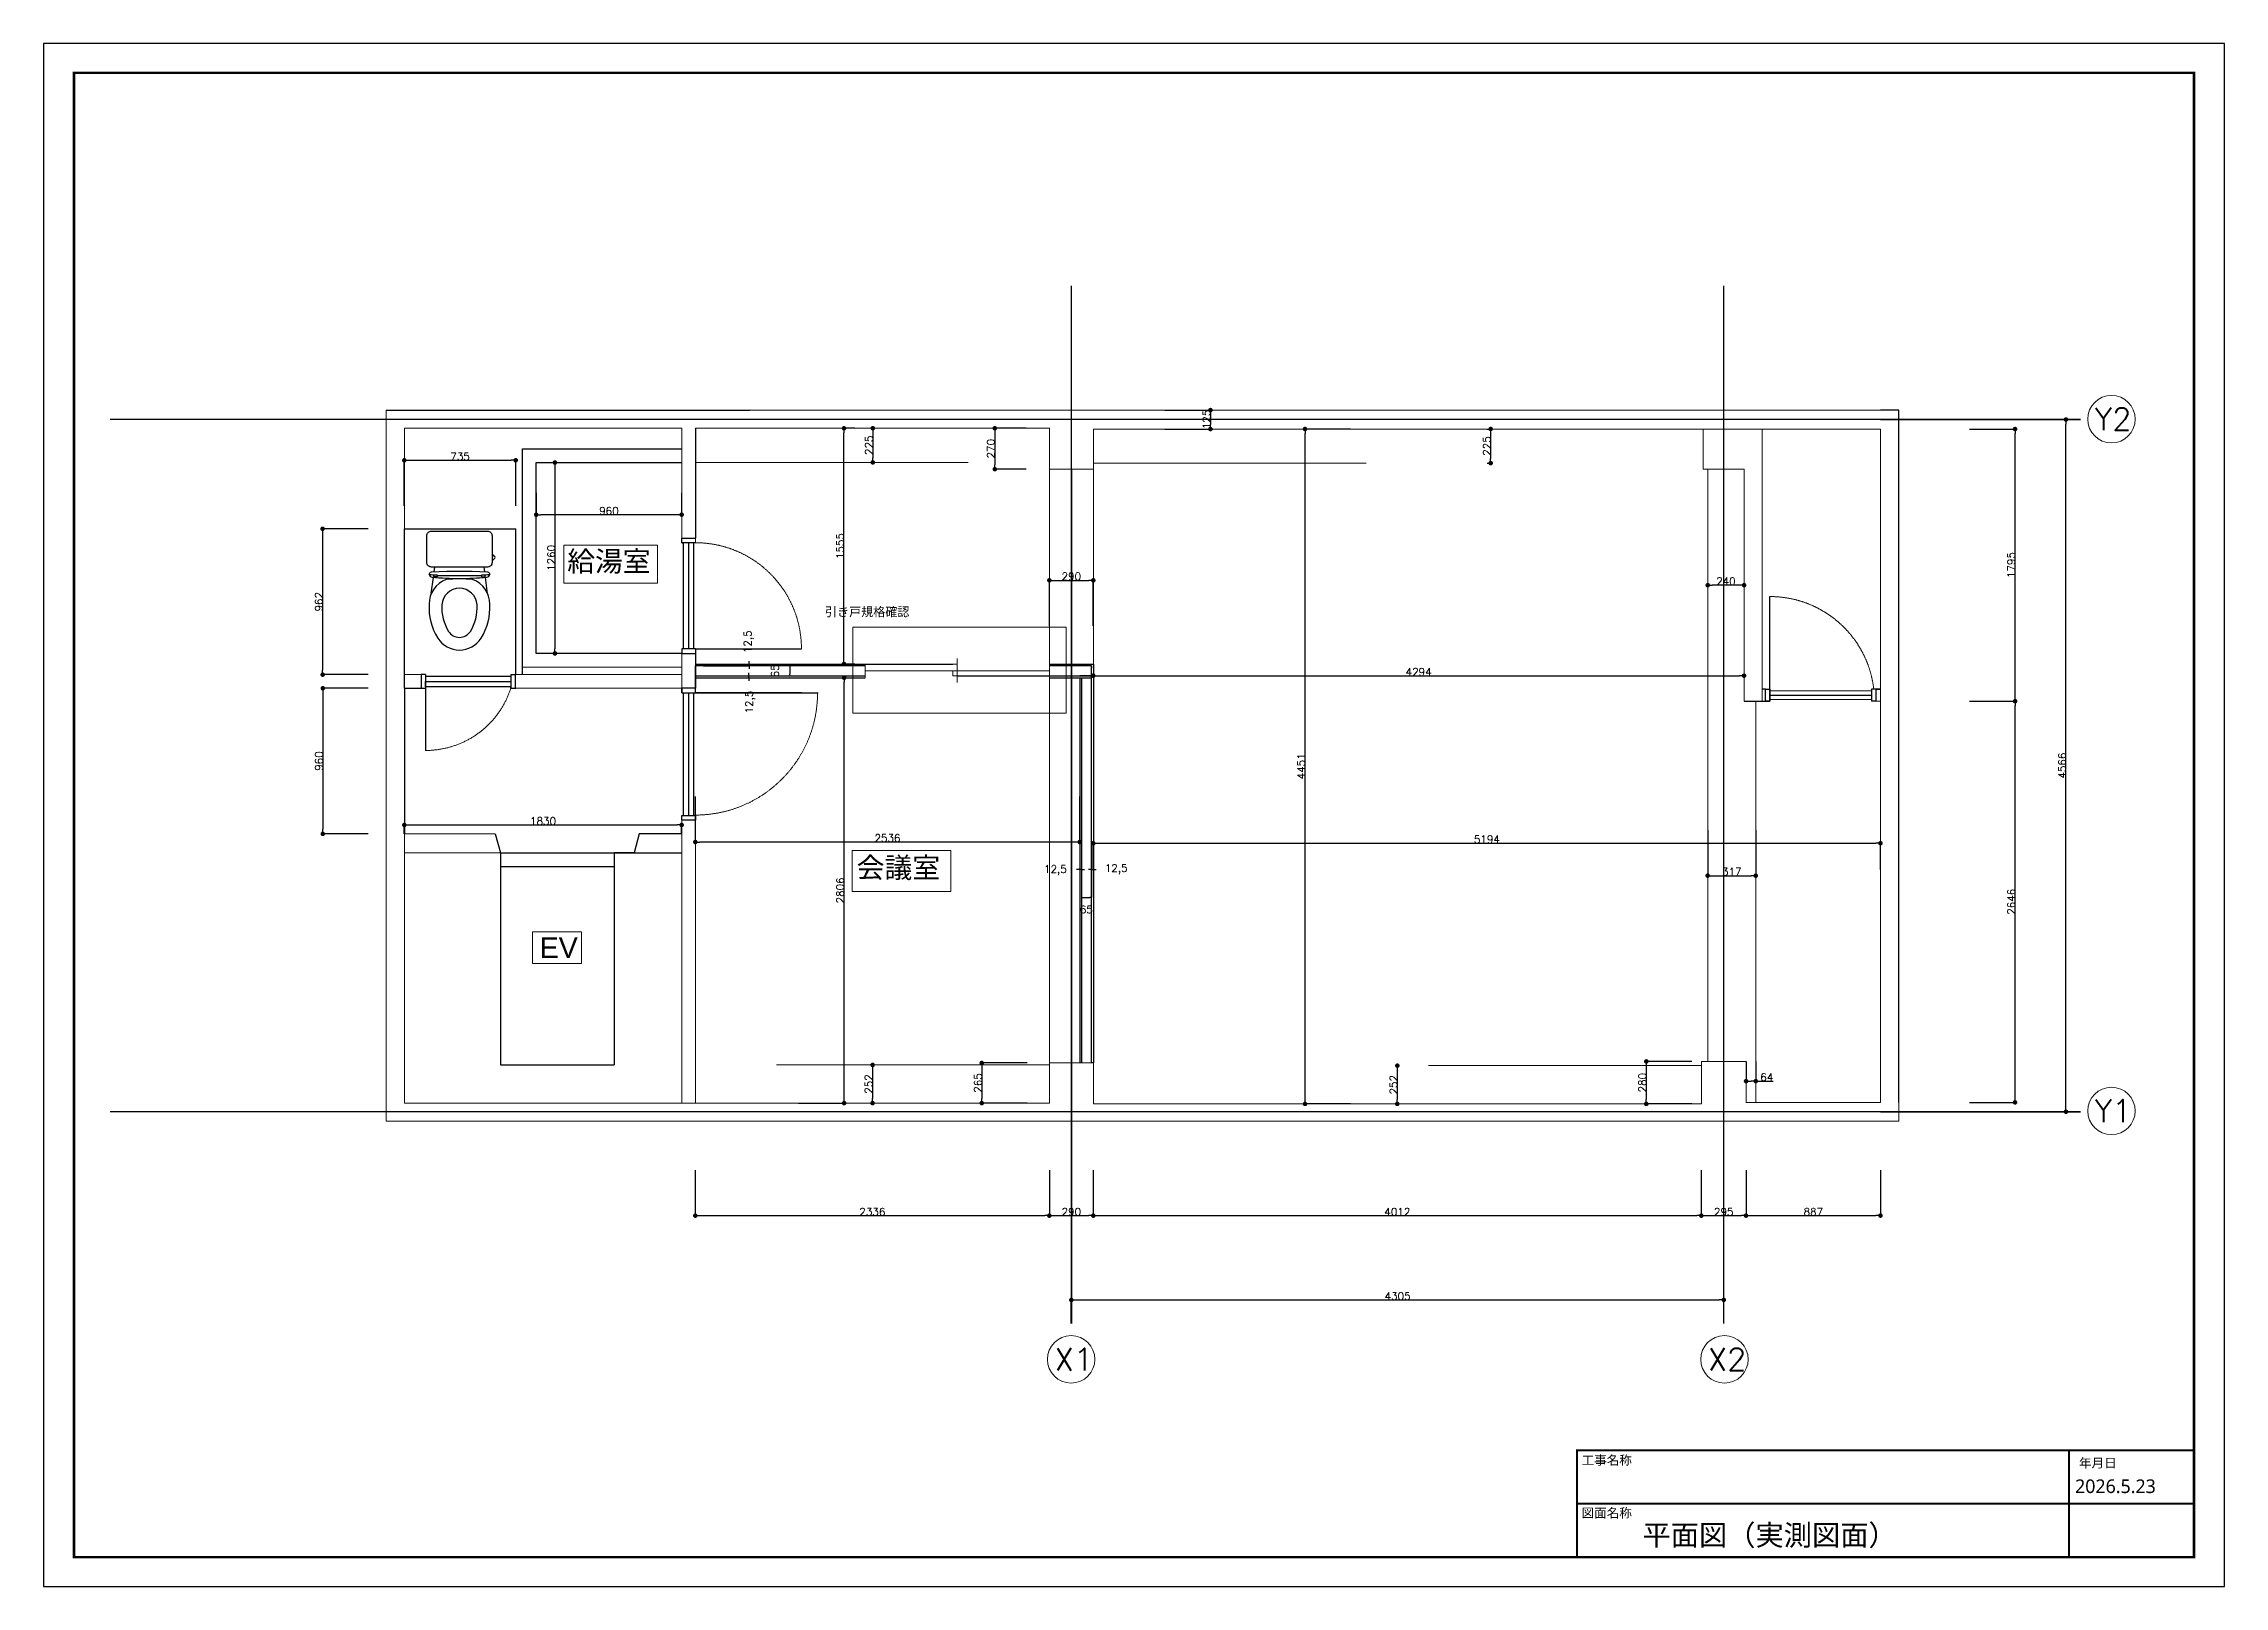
# Model space of a CAD drawing. Extents: x 0 to 28347, y -7436 to 30476.
# Drawn here: x 12707 to 27096, y 20301 to 30476 of the extents above; entities that cross this region are included whole.
import ezdxf

# ---------------------------------------------------------------- set-up
doc = ezdxf.new("R2010")
doc.units = 0
doc.header["$LTSCALE"] = 50
doc.header["$MEASUREMENT"] = 0
for name, pattern in [('ACAD_ISO03W100', [30, 12, -18]), ('CENTERX2', [101.6, 63.5, -12.7, 12.7, -12.7]), ('JIS_02_2.0', [3, 2, -1])]:
    doc.linetypes.add(name, pattern=pattern)
doc.layers.get('0').update_dxf_attribs({"linetype": 'CONTINUOUS'})
doc.layers.get('Defpoints').update_dxf_attribs({"linetype": 'CONTINUOUS'})
for name, color, linetype, lineweight in [('0001外周ライン', 7, 'CONTINUOUS', 5), ('0005文字', 7, 'CONTINUOUS', 0), ('001通り芯', 6, 'CENTERX2', 0)]:
    doc.layers.add(name, color=color, linetype=linetype, lineweight=lineweight)
doc.layers.add('01用紙枠', color=5, linetype='CONTINUOUS')
doc.styles.add('onnjuku', font='arial.ttf', dxfattribs={"height": 100})
doc.styles.get("Standard").update_dxf_attribs({"font": 'txt', "bigfont": 'bigfont.shx'})
doc.styles.add('メイリオ', font='')
doc.styles.get('メイリオ').set_extended_font_data('Meiryo')
doc.dimstyles.new('onnjuku', dxfattribs={"dimtxt": 50, "dimasz": 30, "dimexe": 1.25, "dimexo": 0.625, "dimtad": 1, "dimdec": 1, "dimtxsty": 'Standard', "dimblk": 'DOT', "dimcen": 2.5, "dimadec": 0, "dimazin": 0, "dimtfac": 1, "dimtdec": 1, "dimtmove": 0, "dimatfit": 3, "dimfxl": 300, "dimfxlon": 1, "dimarcsym": 0})

msp = doc.modelspace()

# ---------------------------------------------------------------- texts
at = {"layer": '0001外周ライン', "color": 1, "insert": (17862.36, 26757.27), "char_height": 58.3739, "attachment_point": 1, "style": 'onnjuku'}
msp.add_mtext_dynamic_manual_height_columns('{\\fMS PGothic|b0|i0|c128|p50;引き戸規格確認}', width=607.5557, gutter_width=291.87, heights=[0], dxfattribs=at)
at = {"layer": '0005文字', "attachment_point": 1, "style": 'onnjuku'}
for s, width, gutter_width, insert, char_height in [('{\\fMS PGothic|b0|i0|c128|p50;給湯室}', 642.7394, 672.24, (16162.06, 27129.05), 134.4473), ('{\\fMS PGothic|b0|i0|c128|p50;会議室}', 642.7394, 672.24, (18071.72, 25108.51), 134.4473), ('EV', 1147.7051, 1784.51, (15980.71, 24580.44), 134.447)]:
    msp.add_mtext_dynamic_manual_height_columns(s, width=width, gutter_width=gutter_width, heights=[0], dxfattribs=dict(at, insert=insert, char_height=char_height))
at = {"layer": '001通り芯', "linetype": 'ByBlock', "ltscale": 15, "char_height": 147.785, "attachment_point": 1}
for s, insert in [('Y2', (26242.28, 28073.74)), ('Y1', (26242.28, 23511.02)), ('X1', (19377.74, 21872.4)), ('X2', (23688.51, 21872.4))]:
    msp.add_mtext_dynamic_manual_height_columns(s, width=339.4692, gutter_width=738.92, heights=[0], dxfattribs=dict(at, insert=insert))
at = {"layer": '01用紙枠', "style": 'メイリオ'}
for s, height, p in [('工事名称', 60.769, (22855.19, 21102.73)), ('年月日', 60.769, (26136.71, 21084.37)), ('2026.5.23', 90.127, (26111.01, 20916.12)), ('図面名称', 60.769, (22855.19, 20754.82)), ('平面図（実測図面）', 136.73, (23256.17, 20570.26))]:
    msp.add_text(s, height=height, dxfattribs=at).set_placement(p)

# ---------------------------------------------------------------- blocks, each defined once
blk = doc.blocks.new('_Dot')
at = {"color": 0, "linetype": 'ByBlock', "lineweight": -2}
blk.add_line((-0.5, 0), (-1, 0), dxfattribs=at)
at = {"color": 0, "linetype": 'ByBlock', "const_width": 0.5}
blk.add_lwpolyline([(-0.25, 0, 1), (0.25, 0, 1)], format="xyb", close=True, dxfattribs=at)
blk = doc.blocks.new('*D46')
at = {"layer": '0001外周ライン', "color": 0, "lineweight": -2, "transparency": 16777216}
for p, q in [((17062, 26384), (17364, 26384)), ((17062, 26372), (17364, 26372)), ((17362, 26394), (17362, 26404)), ((17362, 26372), (17362, 26384)), ((17362, 26362), (17362, 26352))]:
    blk.add_line(p, q, dxfattribs=at)
at = {"layer": 'Defpoints', "color": 0, "transparency": 16777216}
for p in [(17060, 26384), (17060, 26372), (17362, 26384)]:
    blk.add_point(p, dxfattribs=at)
at = {"layer": '0001外周ライン', "color": 0, "lineweight": -2, "transparency": 16777216, "xscale": 10, "yscale": 10, "zscale": 10}
for p, rotation in [((17362, 26384), 270), ((17362, 26372), 90)]:
    blk.add_blockref('_Dot', p, dxfattribs=dict(at, rotation=rotation))
at = {"layer": '0001外周ライン', "color": 0, "transparency": 16777216, "insert": (17360, 26531), "char_height": 50, "attachment_point": 5, "rotation": 90}
blk.add_mtext('12,5', dxfattribs=at)
blk = doc.blocks.new('*D54')
at = {"layer": '0001外周ライン', "color": 0, "lineweight": -2, "transparency": 16777216}
for p, q in [((17007, 23046), (17007, 22745)), ((19343, 23046), (19343, 22745)), ((17037, 22746), (19313, 22746))]:
    blk.add_line(p, q, dxfattribs=at)
at = {"layer": 'Defpoints', "color": 0, "transparency": 16777216}
for p in [(17007, 23488), (19343, 23488), (19343, 22746)]:
    blk.add_point(p, dxfattribs=at)
at = {"layer": '0001外周ライン', "color": 0, "lineweight": -2, "transparency": 16777216, "xscale": 30, "yscale": 30, "zscale": 30, "rotation": 180}
blk.add_blockref('_Dot', (17007, 22746), dxfattribs=at)
at = {"layer": '0001外周ライン', "color": 0, "lineweight": -2, "transparency": 16777216, "xscale": 30, "yscale": 30, "zscale": 30}
blk.add_blockref('_Dot', (19343, 22746), dxfattribs=at)
at = {"layer": '0001外周ライン', "color": 0, "transparency": 16777216, "insert": (18175, 22771), "char_height": 50, "attachment_point": 5}
blk.add_mtext('2336', dxfattribs=at)
blk = doc.blocks.new('*D55')
at = {"layer": '0001外周ライン', "color": 0, "lineweight": -2, "transparency": 16777216}
for p, q in [((19343, 23046), (19343, 22745)), ((19633, 23046), (19633, 22745)), ((19373, 22746), (19603, 22746))]:
    blk.add_line(p, q, dxfattribs=at)
at = {"layer": 'Defpoints', "color": 0, "transparency": 16777216}
for p in [(19343, 23488), (19633, 23483), (19633, 22746)]:
    blk.add_point(p, dxfattribs=at)
at = {"layer": '0001外周ライン', "color": 0, "lineweight": -2, "transparency": 16777216, "xscale": 30, "yscale": 30, "zscale": 30, "rotation": 180}
blk.add_blockref('_Dot', (19343, 22746), dxfattribs=at)
at = {"layer": '0001外周ライン', "color": 0, "lineweight": -2, "transparency": 16777216, "xscale": 30, "yscale": 30, "zscale": 30}
blk.add_blockref('_Dot', (19633, 22746), dxfattribs=at)
at = {"layer": '0001外周ライン', "color": 0, "transparency": 16777216, "insert": (19488, 22771), "char_height": 50, "attachment_point": 5}
blk.add_mtext('290', dxfattribs=at)
blk = doc.blocks.new('*D56')
at = {"layer": '0001外周ライン', "color": 0, "lineweight": -2, "transparency": 16777216}
for p, q in [((19633, 23046), (19633, 22745)), ((23645, 23046), (23645, 22745)), ((19663, 22746), (23615, 22746))]:
    blk.add_line(p, q, dxfattribs=at)
at = {"layer": 'Defpoints', "color": 0, "transparency": 16777216}
for p in [(19633, 23483), (23645, 23483), (23645, 22746)]:
    blk.add_point(p, dxfattribs=at)
at = {"layer": '0001外周ライン', "color": 0, "lineweight": -2, "transparency": 16777216, "xscale": 30, "yscale": 30, "zscale": 30, "rotation": 180}
blk.add_blockref('_Dot', (19633, 22746), dxfattribs=at)
at = {"layer": '0001外周ライン', "color": 0, "lineweight": -2, "transparency": 16777216, "xscale": 30, "yscale": 30, "zscale": 30}
blk.add_blockref('_Dot', (23645, 22746), dxfattribs=at)
at = {"layer": '0001外周ライン', "color": 0, "transparency": 16777216, "insert": (21639, 22771), "char_height": 50, "attachment_point": 5}
blk.add_mtext('4012', dxfattribs=at)
blk = doc.blocks.new('*D57')
at = {"layer": '0001外周ライン', "color": 0, "lineweight": -2, "transparency": 16777216}
for p, q in [((23645, 23046), (23645, 22745)), ((23940, 23046), (23940, 22745)), ((23675, 22746), (23910, 22746))]:
    blk.add_line(p, q, dxfattribs=at)
at = {"layer": 'Defpoints', "color": 0, "transparency": 16777216}
for p in [(23645, 23483), (23940, 23493), (23940, 22746)]:
    blk.add_point(p, dxfattribs=at)
at = {"layer": '0001外周ライン', "color": 0, "lineweight": -2, "transparency": 16777216, "xscale": 30, "yscale": 30, "zscale": 30, "rotation": 180}
blk.add_blockref('_Dot', (23645, 22746), dxfattribs=at)
at = {"layer": '0001外周ライン', "color": 0, "lineweight": -2, "transparency": 16777216, "xscale": 30, "yscale": 30, "zscale": 30}
blk.add_blockref('_Dot', (23940, 22746), dxfattribs=at)
at = {"layer": '0001外周ライン', "color": 0, "transparency": 16777216, "insert": (23793, 22771), "char_height": 50, "attachment_point": 5}
blk.add_mtext('295', dxfattribs=at)
blk = doc.blocks.new('*D58')
at = {"layer": '0001外周ライン', "color": 0, "lineweight": -2, "transparency": 16777216}
for p, q in [((23940, 23046), (23940, 22745)), ((24827, 23046), (24827, 22745)), ((23970, 22746), (24797, 22746))]:
    blk.add_line(p, q, dxfattribs=at)
at = {"layer": 'Defpoints', "color": 0, "transparency": 16777216}
for p in [(23940, 23493), (24827, 23493), (24827, 22746)]:
    blk.add_point(p, dxfattribs=at)
at = {"layer": '0001外周ライン', "color": 0, "lineweight": -2, "transparency": 16777216, "xscale": 30, "yscale": 30, "zscale": 30, "rotation": 180}
blk.add_blockref('_Dot', (23940, 22746), dxfattribs=at)
at = {"layer": '0001外周ライン', "color": 0, "lineweight": -2, "transparency": 16777216, "xscale": 30, "yscale": 30, "zscale": 30}
blk.add_blockref('_Dot', (24827, 22746), dxfattribs=at)
at = {"layer": '0001外周ライン', "color": 0, "transparency": 16777216, "insert": (24384, 22771), "char_height": 50, "attachment_point": 5}
blk.add_mtext('887', dxfattribs=at)
blk = doc.blocks.new('*D59')
at = {"layer": '0001外周ライン', "color": 0, "lineweight": -2, "transparency": 16777216}
for p, q in [((25415, 26139), (25717, 26139)), ((25715, 23523), (25715, 26109)), ((25415, 23493), (25717, 23493))]:
    blk.add_line(p, q, dxfattribs=at)
at = {"layer": 'Defpoints', "color": 0, "transparency": 16777216}
for p in [(24812, 26139), (25715, 26139), (24827, 23493)]:
    blk.add_point(p, dxfattribs=at)
at = {"layer": '0001外周ライン', "color": 0, "lineweight": -2, "transparency": 16777216, "xscale": 30, "yscale": 30, "zscale": 30}
for p, rotation in [((25715, 26139), 90), ((25715, 23493), 270)]:
    blk.add_blockref('_Dot', p, dxfattribs=dict(at, rotation=rotation))
at = {"layer": '0001外周ライン', "color": 0, "transparency": 16777216, "insert": (25690, 24816), "char_height": 50, "attachment_point": 5, "rotation": 90}
blk.add_mtext('2646', dxfattribs=at)
blk = doc.blocks.new('*D60')
at = {"layer": '0001外周ライン', "color": 0, "lineweight": -2, "transparency": 16777216}
for p, q in [((25415, 27934), (25717, 27934)), ((25715, 26169), (25715, 27904)), ((25415, 26139), (25717, 26139))]:
    blk.add_line(p, q, dxfattribs=at)
at = {"layer": 'Defpoints', "color": 0, "transparency": 16777216}
for p in [(24827, 27934), (25715, 27934), (24812, 26139)]:
    blk.add_point(p, dxfattribs=at)
at = {"layer": '0001外周ライン', "color": 0, "lineweight": -2, "transparency": 16777216, "xscale": 30, "yscale": 30, "zscale": 30}
for p, rotation in [((25715, 27934), 90), ((25715, 26139), 270)]:
    blk.add_blockref('_Dot', p, dxfattribs=dict(at, rotation=rotation))
at = {"layer": '0001外周ライン', "color": 0, "transparency": 16777216, "insert": (25690, 27037), "char_height": 50, "attachment_point": 5, "rotation": 90}
blk.add_mtext('1795', dxfattribs=at)
blk = doc.blocks.new('*D61')
at = {"layer": '0001外周ライン', "color": 0, "lineweight": -2, "transparency": 16777216}
for p, q in [((20106, 28059), (20407, 28059)), ((20106, 27934), (20407, 27934)), ((20406, 28029), (20406, 27964))]:
    blk.add_line(p, q, dxfattribs=at)
at = {"layer": 'Defpoints', "color": 0, "transparency": 16777216}
for p in [(19957, 28059), (19957, 27934), (20406, 27934)]:
    blk.add_point(p, dxfattribs=at)
at = {"layer": '0001外周ライン', "color": 0, "lineweight": -2, "transparency": 16777216, "xscale": 30, "yscale": 30, "zscale": 30}
for p, rotation in [((20406, 28059), 90), ((20406, 27934), 270)]:
    blk.add_blockref('_Dot', p, dxfattribs=dict(at, rotation=rotation))
at = {"layer": '0001外周ライン', "color": 0, "transparency": 16777216, "insert": (20380, 27997), "char_height": 50, "attachment_point": 5, "rotation": 90}
blk.add_mtext('125', dxfattribs=at)
blk = doc.blocks.new('*D62')
at = {"layer": '0001外周ライン', "color": 0, "lineweight": -2, "transparency": 16777216}
for p, q in [((22231, 27934), (22257, 27934)), ((22255, 27904), (22255, 27739)), ((22231, 27709), (22257, 27709))]:
    blk.add_line(p, q, dxfattribs=at)
at = {"layer": 'Defpoints', "color": 0, "transparency": 16777216}
for p in [(22230, 27934), (22230, 27709), (22255, 27709)]:
    blk.add_point(p, dxfattribs=at)
at = {"layer": '0001外周ライン', "color": 0, "lineweight": -2, "transparency": 16777216, "xscale": 30, "yscale": 30, "zscale": 30}
for p, rotation in [((22255, 27934), 90), ((22255, 27709), 270)]:
    blk.add_blockref('_Dot', p, dxfattribs=dict(at, rotation=rotation))
at = {"layer": '0001外周ライン', "color": 0, "transparency": 16777216, "insert": (22230, 27822), "char_height": 50, "attachment_point": 5, "rotation": 90}
blk.add_mtext('225', dxfattribs=at)
blk = doc.blocks.new('*D63')
at = {"layer": '0001外周ライン', "color": 0, "lineweight": -2, "transparency": 16777216}
for p, q in [((18176, 27939), (18179, 27939)), ((18178, 27909), (18178, 27744)), ((18176, 27714), (18179, 27714))]:
    blk.add_line(p, q, dxfattribs=at)
at = {"layer": 'Defpoints', "color": 0, "transparency": 16777216}
for p in [(18175, 27939), (18175, 27714), (18178, 27714)]:
    blk.add_point(p, dxfattribs=at)
at = {"layer": '0001外周ライン', "color": 0, "lineweight": -2, "transparency": 16777216, "xscale": 30, "yscale": 30, "zscale": 30}
for p, rotation in [((18178, 27939), 90), ((18178, 27714), 270)]:
    blk.add_blockref('_Dot', p, dxfattribs=dict(at, rotation=rotation))
at = {"layer": '0001外周ライン', "color": 0, "transparency": 16777216, "insert": (18153, 27827), "char_height": 50, "attachment_point": 5, "rotation": 90}
blk.add_mtext('225', dxfattribs=at)
blk = doc.blocks.new('*D47')
at = {"layer": '0001外周ライン', "color": 0, "lineweight": -2, "transparency": 16777216}
for p, q in [((19191, 27939), (18981, 27939)), ((18983, 27909), (18983, 27699)), ((19191, 27669), (18981, 27669))]:
    blk.add_line(p, q, dxfattribs=at)
at = {"layer": 'Defpoints', "color": 0, "transparency": 16777216}
for p in [(19192, 27939), (18983, 27669), (19192, 27669)]:
    blk.add_point(p, dxfattribs=at)
at = {"layer": '0001外周ライン', "color": 0, "lineweight": -2, "transparency": 16777216, "xscale": 30, "yscale": 30, "zscale": 30}
for p, rotation in [((18983, 27939), 90), ((18983, 27669), 270)]:
    blk.add_blockref('_Dot', p, dxfattribs=dict(at, rotation=rotation))
at = {"layer": '0001外周ライン', "color": 0, "transparency": 16777216, "insert": (18957, 27804), "char_height": 50, "attachment_point": 5, "rotation": 90}
blk.add_mtext('270', dxfattribs=at)
blk = doc.blocks.new('*D64')
at = {"layer": '0001外周ライン', "color": 0, "lineweight": -2, "transparency": 16777216}
for p, q in [((19343, 26636), (19343, 26937)), ((19373, 26936), (19603, 26936)), ((19633, 26636), (19633, 26937))]:
    blk.add_line(p, q, dxfattribs=at)
at = {"layer": 'Defpoints', "color": 0, "transparency": 16777216}
for p in [(19633, 26936), (19343, 26384), (19633, 26384)]:
    blk.add_point(p, dxfattribs=at)
at = {"layer": '0001外周ライン', "color": 0, "lineweight": -2, "transparency": 16777216, "xscale": 30, "yscale": 30, "zscale": 30, "rotation": 180}
blk.add_blockref('_Dot', (19343, 26936), dxfattribs=at)
at = {"layer": '0001外周ライン', "color": 0, "lineweight": -2, "transparency": 16777216, "xscale": 30, "yscale": 30, "zscale": 30}
blk.add_blockref('_Dot', (19633, 26936), dxfattribs=at)
at = {"layer": '0001外周ライン', "color": 0, "transparency": 16777216, "insert": (19488, 26962), "char_height": 50, "attachment_point": 5}
blk.add_mtext('290', dxfattribs=at)
blk = doc.blocks.new('*D65')
at = {"layer": '0001外周ライン', "color": 0, "lineweight": -2, "transparency": 16777216}
for p, q in [((23687, 25288), (23687, 24987)), ((24004, 25288), (24004, 24987)), ((23717, 24988), (23974, 24988))]:
    blk.add_line(p, q, dxfattribs=at)
at = {"layer": 'Defpoints', "color": 0, "transparency": 16777216}
for p in [(23687, 25716), (24004, 25716), (24004, 24988)]:
    blk.add_point(p, dxfattribs=at)
at = {"layer": '0001外周ライン', "color": 0, "lineweight": -2, "transparency": 16777216, "xscale": 30, "yscale": 30, "zscale": 30, "rotation": 180}
blk.add_blockref('_Dot', (23687, 24988), dxfattribs=at)
at = {"layer": '0001外周ライン', "color": 0, "lineweight": -2, "transparency": 16777216, "xscale": 30, "yscale": 30, "zscale": 30}
blk.add_blockref('_Dot', (24004, 24988), dxfattribs=at)
at = {"layer": '0001外周ライン', "color": 0, "transparency": 16777216, "insert": (23846, 25014), "char_height": 50, "attachment_point": 5}
blk.add_mtext('317', dxfattribs=at)
blk = doc.blocks.new('*D66')
at = {"layer": '0001外周ライン', "color": 0, "lineweight": -2, "transparency": 16777216}
for p, q in [((23940, 23762), (23940, 23632)), ((24004, 23762), (24004, 23632)), ((23970, 23633), (23974, 23633)), ((24004, 23633), (24119, 23633))]:
    blk.add_line(p, q, dxfattribs=at)
at = {"layer": 'Defpoints', "color": 0, "transparency": 16777216}
for p in [(23940, 23763), (24004, 23763), (24004, 23633)]:
    blk.add_point(p, dxfattribs=at)
at = {"layer": '0001外周ライン', "color": 0, "lineweight": -2, "transparency": 16777216, "xscale": 30, "yscale": 30, "zscale": 30, "rotation": 180}
blk.add_blockref('_Dot', (23940, 23633), dxfattribs=at)
at = {"layer": '0001外周ライン', "color": 0, "lineweight": -2, "transparency": 16777216, "xscale": 30, "yscale": 30, "zscale": 30}
blk.add_blockref('_Dot', (24004, 23633), dxfattribs=at)
at = {"layer": '0001外周ライン', "color": 0, "transparency": 16777216, "insert": (24077, 23659), "char_height": 50, "attachment_point": 5}
blk.add_mtext('64', dxfattribs=at)
blk = doc.blocks.new('*D67')
at = {"layer": '0001外周ライン', "color": 0, "lineweight": -2, "transparency": 16777216}
for p, q in [((23582, 23763), (23280, 23763)), ((23282, 23733), (23282, 23513)), ((23582, 23483), (23280, 23483))]:
    blk.add_line(p, q, dxfattribs=at)
at = {"layer": 'Defpoints', "color": 0, "transparency": 16777216}
for p in [(23645, 23763), (23282, 23483), (23645, 23483)]:
    blk.add_point(p, dxfattribs=at)
at = {"layer": '0001外周ライン', "color": 0, "lineweight": -2, "transparency": 16777216, "xscale": 30, "yscale": 30, "zscale": 30}
for p, rotation in [((23282, 23763), 90), ((23282, 23483), 270)]:
    blk.add_blockref('_Dot', p, dxfattribs=dict(at, rotation=rotation))
at = {"layer": '0001外周ライン', "color": 0, "transparency": 16777216, "insert": (23256, 23623), "char_height": 50, "attachment_point": 5, "rotation": 90}
blk.add_mtext('280', dxfattribs=at)
blk = doc.blocks.new('*D68')
at = {"layer": '0001外周ライン', "color": 0, "lineweight": -2, "transparency": 16777216}
for p, q in [((21639, 23735), (21641, 23735)), ((21639, 23705), (21639, 23513)), ((21639, 23483), (21641, 23483))]:
    blk.add_line(p, q, dxfattribs=at)
at = {"layer": 'Defpoints', "color": 0, "transparency": 16777216}
for p in [(21639, 23735), (21639, 23483), (21639, 23483)]:
    blk.add_point(p, dxfattribs=at)
at = {"layer": '0001外周ライン', "color": 0, "lineweight": -2, "transparency": 16777216, "xscale": 30, "yscale": 30, "zscale": 30}
for p, rotation in [((21639, 23735), 90), ((21639, 23483), 270)]:
    blk.add_blockref('_Dot', p, dxfattribs=dict(at, rotation=rotation))
at = {"layer": '0001外周ライン', "color": 0, "transparency": 16777216, "insert": (21614, 23609), "char_height": 50, "attachment_point": 5, "rotation": 90}
blk.add_mtext('252', dxfattribs=at)
blk = doc.blocks.new('*D69')
at = {"layer": '0001外周ライン', "color": 0, "lineweight": -2, "transparency": 16777216}
for p, q in [((19197, 23753), (18896, 23753)), ((18897, 23723), (18897, 23518)), ((19197, 23488), (18896, 23488))]:
    blk.add_line(p, q, dxfattribs=at)
at = {"layer": 'Defpoints', "color": 0, "transparency": 16777216}
for p in [(19343, 23753), (18897, 23488), (19343, 23488)]:
    blk.add_point(p, dxfattribs=at)
at = {"layer": '0001外周ライン', "color": 0, "lineweight": -2, "transparency": 16777216, "xscale": 30, "yscale": 30, "zscale": 30}
for p, rotation in [((18897, 23753), 90), ((18897, 23488), 270)]:
    blk.add_blockref('_Dot', p, dxfattribs=dict(at, rotation=rotation))
at = {"layer": '0001外周ライン', "color": 0, "transparency": 16777216, "insert": (18872, 23621), "char_height": 50, "attachment_point": 5, "rotation": 90}
blk.add_mtext('265', dxfattribs=at)
blk = doc.blocks.new('*D70')
at = {"layer": '0001外周ライン', "color": 0, "lineweight": -2, "transparency": 16777216}
for p, q in [((18177, 23740), (18178, 23740)), ((18177, 23710), (18177, 23518)), ((18177, 23488), (18178, 23488))]:
    blk.add_line(p, q, dxfattribs=at)
at = {"layer": 'Defpoints', "color": 0, "transparency": 16777216}
for p in [(18177, 23740), (18177, 23488), (18177, 23488)]:
    blk.add_point(p, dxfattribs=at)
at = {"layer": '0001外周ライン', "color": 0, "lineweight": -2, "transparency": 16777216, "xscale": 30, "yscale": 30, "zscale": 30}
for p, rotation in [((18177, 23740), 90), ((18177, 23488), 270)]:
    blk.add_blockref('_Dot', p, dxfattribs=dict(at, rotation=rotation))
at = {"layer": '0001外周ライン', "color": 0, "transparency": 16777216, "insert": (18151, 23614), "char_height": 50, "attachment_point": 5, "rotation": 90}
blk.add_mtext('252', dxfattribs=at)
blk = doc.blocks.new('*D48')
at = {"layer": '0001外周ライン', "color": 0, "lineweight": -2, "transparency": 16777216}
for p, q in [((17317, 26307), (17362, 26307)), ((17317, 26294), (17362, 26294)), ((17361, 26317), (17361, 26327)), ((17361, 26294), (17361, 26307)), ((17361, 26284), (17361, 26274))]:
    blk.add_line(p, q, dxfattribs=at)
at = {"layer": 'Defpoints', "color": 0, "transparency": 16777216}
for p in [(17317, 26307), (17317, 26294), (17361, 26307)]:
    blk.add_point(p, dxfattribs=at)
at = {"layer": '0001外周ライン', "color": 0, "lineweight": -2, "transparency": 16777216, "xscale": 10, "yscale": 10, "zscale": 10}
for p, rotation in [((17361, 26307), 270), ((17361, 26294), 90)]:
    blk.add_blockref('_Dot', p, dxfattribs=dict(at, rotation=rotation))
at = {"layer": '0001外周ライン', "color": 0, "transparency": 16777216, "insert": (17370, 26133), "char_height": 50, "attachment_point": 5, "rotation": 90}
blk.add_mtext('12,5', dxfattribs=at)
blk = doc.blocks.new('*D49')
at = {"layer": '0001外周ライン', "color": 0, "lineweight": -2, "transparency": 16777216}
for p, q in [((17631, 26372), (17630, 26372)), ((17631, 26362), (17631, 26317)), ((17631, 26307), (17630, 26307))]:
    blk.add_line(p, q, dxfattribs=at)
at = {"layer": 'Defpoints', "color": 0, "transparency": 16777216}
for p in [(17833, 26372), (17631, 26307), (17827, 26307)]:
    blk.add_point(p, dxfattribs=at)
at = {"layer": '0001外周ライン', "color": 0, "lineweight": -2, "transparency": 16777216, "xscale": 10, "yscale": 10, "zscale": 10}
for p, rotation in [((17631, 26372), 90), ((17631, 26307), 270)]:
    blk.add_blockref('_Dot', p, dxfattribs=dict(at, rotation=rotation))
at = {"layer": '0001外周ライン', "color": 0, "transparency": 16777216, "insert": (17533, 26339), "char_height": 50, "attachment_point": 5, "rotation": 90}
blk.add_mtext('65', dxfattribs=at)
blk = doc.blocks.new('*D71')
at = {"layer": '0001外周ライン', "color": 0, "lineweight": -2, "transparency": 16777216}
for p, q in [((19611, 25030), (19601, 25030)), ((19621, 25030), (19621, 25031)), ((19621, 25030), (19633, 25030)), ((19633, 25030), (19633, 25031)), ((19643, 25030), (19653, 25030))]:
    blk.add_line(p, q, dxfattribs=at)
at = {"layer": 'Defpoints', "color": 0, "transparency": 16777216}
for p in [(19621, 25030), (19633, 25030), (19633, 25030)]:
    blk.add_point(p, dxfattribs=at)
at = {"layer": '0001外周ライン', "color": 0, "lineweight": -2, "transparency": 16777216, "xscale": 10, "yscale": 10, "zscale": 10}
blk.add_blockref('_Dot', (19621, 25030), dxfattribs=at)
at = {"layer": '0001外周ライン', "color": 0, "lineweight": -2, "transparency": 16777216, "xscale": 10, "yscale": 10, "zscale": 10, "rotation": 180}
blk.add_blockref('_Dot', (19633, 25030), dxfattribs=at)
at = {"layer": '0001外周ライン', "color": 0, "transparency": 16777216, "insert": (19784, 25030), "char_height": 50, "attachment_point": 5}
blk.add_mtext('12,5', dxfattribs=at)
blk = doc.blocks.new('*D50')
at = {"layer": '0001外周ライン', "color": 0, "lineweight": -2, "transparency": 16777216}
for p, q in [((19533, 25030), (19523, 25030)), ((19543, 25035), (19543, 25029)), ((19556, 25030), (19543, 25030)), ((19556, 25035), (19556, 25029)), ((19566, 25030), (19576, 25030))]:
    blk.add_line(p, q, dxfattribs=at)
at = {"layer": 'Defpoints', "color": 0, "transparency": 16777216}
for p in [(19543, 25036), (19543, 25030), (19556, 25036)]:
    blk.add_point(p, dxfattribs=at)
at = {"layer": '0001外周ライン', "color": 0, "lineweight": -2, "transparency": 16777216, "xscale": 10, "yscale": 10, "zscale": 10}
blk.add_blockref('_Dot', (19543, 25030), dxfattribs=at)
at = {"layer": '0001外周ライン', "color": 0, "lineweight": -2, "transparency": 16777216, "xscale": 10, "yscale": 10, "zscale": 10, "rotation": 180}
blk.add_blockref('_Dot', (19556, 25030), dxfattribs=at)
at = {"layer": '0001外周ライン', "color": 0, "transparency": 16777216, "insert": (19383, 25024), "char_height": 50, "attachment_point": 5}
blk.add_mtext('12,5', dxfattribs=at)
blk = doc.blocks.new('*D72')
at = {"layer": '0001外周ライン', "color": 0, "lineweight": -2, "transparency": 16777216}
for p, q in [((19556, 25023), (19556, 24844)), ((19621, 25023), (19621, 24844)), ((19566, 24845), (19611, 24845))]:
    blk.add_line(p, q, dxfattribs=at)
at = {"layer": 'Defpoints', "color": 0, "transparency": 16777216}
for p in [(19556, 25024), (19621, 25024), (19621, 24845)]:
    blk.add_point(p, dxfattribs=at)
at = {"layer": '0001外周ライン', "color": 0, "lineweight": -2, "transparency": 16777216, "xscale": 10, "yscale": 10, "zscale": 10, "rotation": 180}
blk.add_blockref('_Dot', (19556, 24845), dxfattribs=at)
at = {"layer": '0001外周ライン', "color": 0, "lineweight": -2, "transparency": 16777216, "xscale": 10, "yscale": 10, "zscale": 10}
blk.add_blockref('_Dot', (19621, 24845), dxfattribs=at)
at = {"layer": '0001外周ライン', "color": 0, "transparency": 16777216, "insert": (19587, 24765), "char_height": 50, "attachment_point": 5}
blk.add_mtext('65', dxfattribs=at)
blk = doc.blocks.new('*D73')
at = {"layer": '0001外周ライン', "color": 0, "lineweight": -2, "transparency": 16777216}
for p, q in [((17689, 26294), (17990, 26294)), ((17989, 23518), (17989, 26264)), ((17689, 23488), (17990, 23488))]:
    blk.add_line(p, q, dxfattribs=at)
at = {"layer": 'Defpoints', "color": 0, "transparency": 16777216}
for p in [(17215, 26294), (17989, 26294), (17215, 23488)]:
    blk.add_point(p, dxfattribs=at)
at = {"layer": '0001外周ライン', "color": 0, "lineweight": -2, "transparency": 16777216, "xscale": 30, "yscale": 30, "zscale": 30}
for p, rotation in [((17989, 26294), 90), ((17989, 23488), 270)]:
    blk.add_blockref('_Dot', p, dxfattribs=dict(at, rotation=rotation))
at = {"layer": '0001外周ライン', "color": 0, "transparency": 16777216, "insert": (17963, 24891), "char_height": 50, "attachment_point": 5, "rotation": 90}
blk.add_mtext('2806', dxfattribs=at)
blk = doc.blocks.new('*D74')
at = {"layer": '0001外周ライン', "color": 0, "lineweight": -2, "transparency": 16777216}
for p, q in [((17007, 25510), (17007, 25209)), ((19543, 25510), (19543, 25209)), ((19513, 25210), (17037, 25210))]:
    blk.add_line(p, q, dxfattribs=at)
at = {"layer": 'Defpoints', "color": 0, "transparency": 16777216}
for p in [(17007, 26282), (19543, 26294), (17007, 25210)]:
    blk.add_point(p, dxfattribs=at)
at = {"layer": '0001外周ライン', "color": 0, "lineweight": -2, "transparency": 16777216, "xscale": 30, "yscale": 30, "zscale": 30, "rotation": 180}
blk.add_blockref('_Dot', (17007, 25210), dxfattribs=at)
at = {"layer": '0001外周ライン', "color": 0, "lineweight": -2, "transparency": 16777216, "xscale": 30, "yscale": 30, "zscale": 30}
blk.add_blockref('_Dot', (19543, 25210), dxfattribs=at)
at = {"layer": '0001外周ライン', "color": 0, "transparency": 16777216, "insert": (18275, 25236), "char_height": 50, "attachment_point": 5}
blk.add_mtext('2536', dxfattribs=at)
blk = doc.blocks.new('*D75')
at = {"layer": '0001外周ライン', "color": 0, "lineweight": -2, "transparency": 16777216}
for p, q in [((18059, 27939), (17987, 27939)), ((17988, 26414), (17988, 27909)), ((18059, 26384), (17987, 26384))]:
    blk.add_line(p, q, dxfattribs=at)
at = {"layer": 'Defpoints', "color": 0, "transparency": 16777216}
for p in [(17988, 27939), (18060, 27939), (18060, 26384)]:
    blk.add_point(p, dxfattribs=at)
at = {"layer": '0001外周ライン', "color": 0, "lineweight": -2, "transparency": 16777216, "xscale": 30, "yscale": 30, "zscale": 30}
for p, rotation in [((17988, 27939), 90), ((17988, 26384), 270)]:
    blk.add_blockref('_Dot', p, dxfattribs=dict(at, rotation=rotation))
at = {"layer": '0001外周ライン', "color": 0, "transparency": 16777216, "insert": (17963, 27162), "char_height": 50, "attachment_point": 5, "rotation": 90}
blk.add_mtext('1555', dxfattribs=at)
blk = doc.blocks.new('*D76')
at = {"layer": '0001外周ライン', "color": 0, "lineweight": -2, "transparency": 16777216}
for p, q in [((19633, 25030), (19633, 25203)), ((19663, 25202), (24797, 25202)), ((24827, 25030), (24827, 25203))]:
    blk.add_line(p, q, dxfattribs=at)
at = {"layer": 'Defpoints', "color": 0, "transparency": 16777216}
for p in [(24827, 25202), (19633, 25030), (24827, 25030)]:
    blk.add_point(p, dxfattribs=at)
at = {"layer": '0001外周ライン', "color": 0, "lineweight": -2, "transparency": 16777216, "xscale": 30, "yscale": 30, "zscale": 30, "rotation": 180}
blk.add_blockref('_Dot', (19633, 25202), dxfattribs=at)
at = {"layer": '0001外周ライン', "color": 0, "lineweight": -2, "transparency": 16777216, "xscale": 30, "yscale": 30, "zscale": 30}
blk.add_blockref('_Dot', (24827, 25202), dxfattribs=at)
at = {"layer": '0001外周ライン', "color": 0, "transparency": 16777216, "insert": (22230, 25228), "char_height": 50, "attachment_point": 5}
blk.add_mtext('5194', dxfattribs=at)
blk = doc.blocks.new('*D77')
at = {"layer": '0001外周ライン', "color": 0, "lineweight": -2, "transparency": 16777216}
for p, q in [((21330, 27934), (21029, 27934)), ((21030, 23513), (21030, 27904)), ((21330, 23483), (21029, 23483))]:
    blk.add_line(p, q, dxfattribs=at)
at = {"layer": 'Defpoints', "color": 0, "transparency": 16777216}
for p in [(21030, 27934), (21637, 27934), (21637, 23483)]:
    blk.add_point(p, dxfattribs=at)
at = {"layer": '0001外周ライン', "color": 0, "lineweight": -2, "transparency": 16777216, "xscale": 30, "yscale": 30, "zscale": 30}
for p, rotation in [((21030, 27934), 90), ((21030, 23483), 270)]:
    blk.add_blockref('_Dot', p, dxfattribs=dict(at, rotation=rotation))
at = {"layer": '0001外周ライン', "color": 0, "transparency": 16777216, "insert": (21005, 25709), "char_height": 50, "attachment_point": 5, "rotation": 90}
blk.add_mtext('4451', dxfattribs=at)
blk = doc.blocks.new('*D78')
at = {"layer": '0001外周ライン', "color": 0, "lineweight": -2, "transparency": 16777216}
for p, q in [((19633, 26307), (19633, 26308)), ((19663, 26307), (23897, 26307)), ((23927, 26307), (23927, 26308))]:
    blk.add_line(p, q, dxfattribs=at)
at = {"layer": 'Defpoints', "color": 0, "transparency": 16777216}
for p in [(19633, 26307), (23927, 26307), (23927, 26307)]:
    blk.add_point(p, dxfattribs=at)
at = {"layer": '0001外周ライン', "color": 0, "lineweight": -2, "transparency": 16777216, "xscale": 30, "yscale": 30, "zscale": 30, "rotation": 180}
blk.add_blockref('_Dot', (19633, 26307), dxfattribs=at)
at = {"layer": '0001外周ライン', "color": 0, "lineweight": -2, "transparency": 16777216, "xscale": 30, "yscale": 30, "zscale": 30}
blk.add_blockref('_Dot', (23927, 26307), dxfattribs=at)
at = {"layer": '0001外周ライン', "color": 0, "transparency": 16777216, "insert": (21780, 26332), "char_height": 50, "attachment_point": 5}
blk.add_mtext('4294', dxfattribs=at)
blk = doc.blocks.new('*D79')
at = {"layer": '0001外周ライン', "color": 0, "lineweight": -2, "transparency": 16777216}
for p, q in [((23687, 26904), (23687, 26905)), ((23897, 26904), (23717, 26904)), ((23927, 26904), (23927, 26905))]:
    blk.add_line(p, q, dxfattribs=at)
at = {"layer": 'Defpoints', "color": 0, "transparency": 16777216}
for p in [(23687, 26904), (23687, 26904), (23927, 26904)]:
    blk.add_point(p, dxfattribs=at)
at = {"layer": '0001外周ライン', "color": 0, "lineweight": -2, "transparency": 16777216, "xscale": 30, "yscale": 30, "zscale": 30, "rotation": 180}
blk.add_blockref('_Dot', (23687, 26904), dxfattribs=at)
at = {"layer": '0001外周ライン', "color": 0, "lineweight": -2, "transparency": 16777216, "xscale": 30, "yscale": 30, "zscale": 30}
blk.add_blockref('_Dot', (23927, 26904), dxfattribs=at)
at = {"layer": '0001外周ライン', "color": 0, "transparency": 16777216, "insert": (23807, 26930), "char_height": 50, "attachment_point": 5}
blk.add_mtext('240', dxfattribs=at)
blk = doc.blocks.new('*D80')
at = {"layer": '0001外周ライン', "color": 0, "lineweight": -2, "transparency": 16777216}
for p, q in [((15087, 27428), (15087, 27729)), ((15117, 27728), (15792, 27728)), ((15822, 27428), (15822, 27729))]:
    blk.add_line(p, q, dxfattribs=at)
at = {"layer": 'Defpoints', "color": 0, "transparency": 16777216}
for p in [(15822, 27728), (15087, 27276), (15822, 27276)]:
    blk.add_point(p, dxfattribs=at)
at = {"layer": '0001外周ライン', "color": 0, "lineweight": -2, "transparency": 16777216, "xscale": 30, "yscale": 30, "zscale": 30, "rotation": 180}
blk.add_blockref('_Dot', (15087, 27728), dxfattribs=at)
at = {"layer": '0001外周ライン', "color": 0, "lineweight": -2, "transparency": 16777216, "xscale": 30, "yscale": 30, "zscale": 30}
blk.add_blockref('_Dot', (15822, 27728), dxfattribs=at)
at = {"layer": '0001外周ライン', "color": 0, "transparency": 16777216, "insert": (15455, 27753), "char_height": 50, "attachment_point": 5}
blk.add_mtext('735', dxfattribs=at)
blk = doc.blocks.new('*D81')
at = {"layer": '0001外周ライン', "color": 0, "lineweight": -2, "transparency": 16777216}
for p, q in [((14848, 27276), (14547, 27276)), ((14548, 27246), (14548, 26344)), ((14848, 26314), (14547, 26314))]:
    blk.add_line(p, q, dxfattribs=at)
at = {"layer": 'Defpoints', "color": 0, "transparency": 16777216}
for p in [(15087, 27276), (14548, 26314), (15087, 26314)]:
    blk.add_point(p, dxfattribs=at)
at = {"layer": '0001外周ライン', "color": 0, "lineweight": -2, "transparency": 16777216, "xscale": 30, "yscale": 30, "zscale": 30}
for p, rotation in [((14548, 27276), 90), ((14548, 26314), 270)]:
    blk.add_blockref('_Dot', p, dxfattribs=dict(at, rotation=rotation))
at = {"layer": '0001外周ライン', "color": 0, "transparency": 16777216, "insert": (14523, 26795), "char_height": 50, "attachment_point": 5, "rotation": 90}
blk.add_mtext('962', dxfattribs=at)
blk = doc.blocks.new('*D82')
at = {"layer": '0001外周ライン', "color": 0, "lineweight": -2, "transparency": 16777216}
for p, q in [((14849, 26224), (14548, 26224)), ((14549, 26194), (14549, 25294)), ((14849, 25264), (14548, 25264))]:
    blk.add_line(p, q, dxfattribs=at)
at = {"layer": 'Defpoints', "color": 0, "transparency": 16777216}
for p in [(15087, 26224), (14549, 25264), (15087, 25264)]:
    blk.add_point(p, dxfattribs=at)
at = {"layer": '0001外周ライン', "color": 0, "lineweight": -2, "transparency": 16777216, "xscale": 30, "yscale": 30, "zscale": 30}
for p, rotation in [((14549, 26224), 90), ((14549, 25264), 270)]:
    blk.add_blockref('_Dot', p, dxfattribs=dict(at, rotation=rotation))
at = {"layer": '0001外周ライン', "color": 0, "transparency": 16777216, "insert": (14524, 25744), "char_height": 50, "attachment_point": 5, "rotation": 90}
blk.add_mtext('960', dxfattribs=at)
blk = doc.blocks.new('*D83')
at = {"layer": '0001外周ライン', "color": 0, "lineweight": -2, "transparency": 16777216}
for p, q in [((15087, 25265), (15087, 25324)), ((15117, 25323), (16887, 25323)), ((16917, 25265), (16917, 25324))]:
    blk.add_line(p, q, dxfattribs=at)
at = {"layer": 'Defpoints', "color": 0, "transparency": 16777216}
for p in [(15087, 25264), (16917, 25323), (16917, 25264)]:
    blk.add_point(p, dxfattribs=at)
at = {"layer": '0001外周ライン', "color": 0, "lineweight": -2, "transparency": 16777216, "xscale": 30, "yscale": 30, "zscale": 30, "rotation": 180}
blk.add_blockref('_Dot', (15087, 25323), dxfattribs=at)
at = {"layer": '0001外周ライン', "color": 0, "lineweight": -2, "transparency": 16777216, "xscale": 30, "yscale": 30, "zscale": 30}
blk.add_blockref('_Dot', (16917, 25323), dxfattribs=at)
at = {"layer": '0001外周ライン', "color": 0, "transparency": 16777216, "insert": (16002, 25348), "char_height": 50, "attachment_point": 5}
blk.add_mtext('1830', dxfattribs=at)
blk = doc.blocks.new('*D51')
at = {"layer": '0001外周ライン', "color": 0, "lineweight": -2, "transparency": 16777216}
for p, q in [((15957, 27513), (15957, 27367)), ((16917, 27513), (16917, 27367)), ((16887, 27369), (15987, 27369))]:
    blk.add_line(p, q, dxfattribs=at)
at = {"layer": 'Defpoints', "color": 0, "transparency": 16777216}
for p in [(15957, 27514), (16917, 27514), (15957, 27369)]:
    blk.add_point(p, dxfattribs=at)
at = {"layer": '0001外周ライン', "color": 0, "lineweight": -2, "transparency": 16777216, "xscale": 30, "yscale": 30, "zscale": 30, "rotation": 180}
blk.add_blockref('_Dot', (15957, 27369), dxfattribs=at)
at = {"layer": '0001外周ライン', "color": 0, "lineweight": -2, "transparency": 16777216, "xscale": 30, "yscale": 30, "zscale": 30}
blk.add_blockref('_Dot', (16917, 27369), dxfattribs=at)
at = {"layer": '0001外周ライン', "color": 0, "transparency": 16777216, "insert": (16437, 27394), "char_height": 50, "attachment_point": 5}
blk.add_mtext('960', dxfattribs=at)
blk = doc.blocks.new('*D52')
at = {"layer": '0001外周ライン', "color": 0, "lineweight": -2, "transparency": 16777216}
for p, q in [((19488, 22035), (19488, 22191)), ((19518, 22190), (23763, 22190)), ((23793, 22035), (23793, 22191))]:
    blk.add_line(p, q, dxfattribs=at)
at = {"layer": 'Defpoints', "color": 0, "transparency": 16777216}
for p in [(23793, 22190), (19488, 22035), (23793, 22035)]:
    blk.add_point(p, dxfattribs=at)
at = {"layer": '0001外周ライン', "color": 0, "lineweight": -2, "transparency": 16777216, "xscale": 30, "yscale": 30, "zscale": 30, "rotation": 180}
blk.add_blockref('_Dot', (19488, 22190), dxfattribs=at)
at = {"layer": '0001外周ライン', "color": 0, "lineweight": -2, "transparency": 16777216, "xscale": 30, "yscale": 30, "zscale": 30}
blk.add_blockref('_Dot', (23793, 22190), dxfattribs=at)
at = {"layer": '0001外周ライン', "color": 0, "transparency": 16777216, "insert": (21641, 22215), "char_height": 50, "attachment_point": 5}
blk.add_mtext('4305', dxfattribs=at)
blk = doc.blocks.new('*D53')
at = {"layer": '0001外周ライン', "color": 0, "lineweight": -2, "transparency": 16777216}
for p, q in [((26146, 27997), (26050, 27997)), ((26051, 23461), (26051, 27967)), ((26146, 23431), (26050, 23431))]:
    blk.add_line(p, q, dxfattribs=at)
at = {"layer": 'Defpoints', "color": 0, "transparency": 16777216}
for p in [(26051, 27997), (26147, 27997), (26147, 23431)]:
    blk.add_point(p, dxfattribs=at)
at = {"layer": '0001外周ライン', "color": 0, "lineweight": -2, "transparency": 16777216, "xscale": 30, "yscale": 30, "zscale": 30}
for p, rotation in [((26051, 27997), 90), ((26051, 23431), 270)]:
    blk.add_blockref('_Dot', p, dxfattribs=dict(at, rotation=rotation))
at = {"layer": '0001外周ライン', "color": 0, "transparency": 16777216, "insert": (26026, 25714), "char_height": 50, "attachment_point": 5, "rotation": 90}
blk.add_mtext('4566', dxfattribs=at)
blk = doc.blocks.new('*U43')
at = {"color": 0, "linetype": 'ByBlock', "lineweight": -2}
for points in [[(30, 215), (207, 215, -0.414214), (237, 185), (237, -185, -0.414214), (207, -215), (30, -215, -0.414214), (0, -185), (0, 185, -0.414214)], [(785, 0, 0.249344), (706, 143, 0.157112), (482, 200, 0.323487), (319, 87), (315, 0), (319, -87, 0.323487), (482, -200, 0.157112), (706, -143, 0.249344)], [(701, 0, 0.243763), (661, 72, 0.15666), (487, 116, 0.94672), (487, -116, 0.15666), (661, -72, 0.243763)]]:
    blk.add_lwpolyline(points, format="xyb", close=True, dxfattribs=at)
for points in [[(191, 215), (191, 220, 0.228779), (183, 229, 0.253275), (174, 235, 0.253275), (164, 229, 0.228779), (156, 220), (156, 215)], [(284, -200), (274, -195, -0.283671), (269, -185), (263, -84), (263, 84), (269, 185, -0.283671), (274, 195), (284, 200)], [(284, -200, 0.36467), (304, -180, 0.022935), (312, 0, 0.022935), (304, 180, 0.36467), (284, 200)], [(285, 200, -0.12093), (289, 186), (290, 175, -0.020163), (290, 174), (290, 146), (297, 146)], [(297, 146, 0.414214), (302, 151), (302, 164, 0.414214), (297, 169), (290, 169)], [(297, -146), (290, -146), (290, -174, -0.020163), (290, -175), (289, -186, -0.12093), (285, -200, -0.12093)], [(297, -146, -0.414214), (302, -151), (302, -164, -0.414214), (297, -169), (290, -169)]]:
    blk.add_lwpolyline(points, format="xyb", dxfattribs=at)
for points in [[(268, 167), (237, 163)], [(294, 146), (294, 0), (294, -146)], [(412, 186), (305, 172)], [(268, -167), (237, -163)], [(412, -186), (305, -172)]]:
    blk.add_lwpolyline(points, dxfattribs=at)
blk = doc.blocks.new('*D45')
at = {"layer": '0001外周ライン', "color": 0, "lineweight": -2, "transparency": 16777216}
for p, q in [((16081, 27713), (16080, 27713)), ((16081, 27683), (16081, 26484)), ((16081, 26454), (16080, 26454))]:
    blk.add_line(p, q, dxfattribs=at)
at = {"layer": 'Defpoints', "color": 0, "transparency": 16777216}
for p in [(16287, 27713), (16081, 26454), (16287, 26454)]:
    blk.add_point(p, dxfattribs=at)
at = {"layer": '0001外周ライン', "color": 0, "lineweight": -2, "transparency": 16777216, "xscale": 30, "yscale": 30, "zscale": 30}
for p, rotation in [((16081, 27713), 90), ((16081, 26454), 270)]:
    blk.add_blockref('_Dot', p, dxfattribs=dict(at, rotation=rotation))
at = {"layer": '0001外周ライン', "color": 0, "transparency": 16777216, "insert": (16056, 27084), "char_height": 50, "attachment_point": 5, "rotation": 90}
blk.add_mtext('1260', dxfattribs=at)

# ---------------------------------------------------------------- dimensions: what is measured, and where the dimension line sits
at = {"layer": '0001外周ライン'}
for base, p1, p2, picture, middle in [((20405.52, 27934.12), (19957.42, 28059.12), (19957.42, 27934.12), '*D61', (20379.89, 27996.62)), ((17988.27, 27939.12), (18059.81, 26384.12), (18059.81, 27939.12), '*D75', (17962.64, 27161.62)), ((18178.13, 27714.12), (18175.42, 27939.12), (18175.42, 27714.12), '*D63', (18152.5, 27826.62)), ((18982.58, 27669.12), (19191.63, 27939.12), (19191.63, 27669.12), '*D47', (18956.95, 27804.12)), ((21030.3, 27934.12), (21636.84, 23483.12), (21636.84, 27934.12), '*D77', (21004.68, 25708.62)), ((22255.48, 27709.12), (22230.42, 27934.12), (22230.42, 27709.12), '*D62', (22229.86, 27821.62)), ((26051.26, 27996.62), (26146.91, 23430.62), (26146.91, 27996.62), '*D53', (26025.63, 25713.62)), ((14548.39, 26314.12), (15087.42, 27276.12), (15087.42, 26314.12), '*D81', (14522.76, 26795.12)), ((14549.32, 25264.12), (15087.42, 26224.12), (15087.42, 25264.12), '*D82', (14523.7, 25744.12)), ((17989.1, 26294.12), (17215.42, 23488.12), (17215.42, 26294.12), '*D73', (17963.48, 24891.12)), ((25715.31, 26139.12), (24827.42, 23493.12), (24812.42, 26139.12), '*D59', (25689.69, 24816.12)), ((18176.92, 23488.12), (18176.92, 23740.12), (18176.92, 23488.12), '*D70', (18151.3, 23614.12)), ((18897.32, 23488.12), (19343.42, 23753.12), (19343.42, 23488.12), '*D69', (18871.7, 23620.62)), ((21639.42, 23483.12), (21639.42, 23735.12), (21639.42, 23483.12), '*D68', (21613.8, 23609.12)), ((23281.73, 23483.12), (23645.42, 23763.12), (23645.42, 23483.12), '*D67', (23256.11, 23623.12))]:
    dim = msp.add_linear_dim(base=base, p1=p1, p2=p2, angle=90, dimstyle='onnjuku', dxfattribs=at)
    dim.commit()
    dim.dimension.update_dxf_attribs({"geometry": picture, "text_midpoint": middle})
dim = msp.add_linear_dim(base=(25715.31, 27934.12), p1=(24812.42, 26139.12), p2=(24827.42, 27934.12), angle=90, dimstyle='onnjuku', override={"dimtmove": 1}, dxfattribs=at)
dim.commit()
dim.dimension.update_dxf_attribs({"geometry": '*D60', "text_midpoint": (25689.69, 27036.62)})
for base, p1, p2, picture, middle in [((15822.42, 27727.79), (15087.42, 27276.12), (15822.42, 27276.12), '*D80', (15454.92, 27753.41)), ((15957.42, 27368.65), (16917.42, 27514.12), (15957.42, 27514.12), '*D51', (16437.42, 27394.27)), ((19633.42, 26935.88), (19343.42, 26384.12), (19633.42, 26384.12), '*D64', (19488.42, 26961.5)), ((23687.42, 26904.12), (23927.42, 26904.12), (23687.42, 26904.12), '*D79', (23807.42, 26929.75)), ((23927.42, 26306.62), (19633.42, 26306.62), (23927.42, 26306.62), '*D78', (21780.42, 26332.25)), ((17007.42, 25209.92), (19543.42, 26294.12), (17007.42, 26281.62), '*D74', (18275.42, 25235.55)), ((24004.42, 24988.24), (23687.42, 25716.12), (24004.42, 25716.12), '*D65', (23845.92, 25013.87)), ((16917.42, 25322.77), (15087.42, 25264.12), (16917.42, 25264.12), '*D83', (16002.42, 25348.4)), ((24827.42, 25202.02), (19633.42, 25029.87), (24827.42, 25029.87), '*D76', (22230.42, 25227.64)), ((24004.42, 23633.03), (23940.42, 23763.12), (24004.42, 23763.12), '*D66', (24076.72, 23658.66)), ((19343.42, 22745.86), (17007.42, 23488.12), (19343.42, 23488.12), '*D54', (18175.42, 22771.49))]:
    dim = msp.add_linear_dim(base=base, p1=p1, p2=p2, dimstyle='onnjuku', dxfattribs=at)
    dim.commit()
    dim.dimension.update_dxf_attribs({"geometry": picture, "text_midpoint": middle})
at = {"layer": '0001外周ライン', "color": 1}
dim = msp.add_linear_dim(base=(16081.29, 26454.12), p1=(16286.51, 27713.16), p2=(16286.51, 26454.12), angle=90, text='1260', dimstyle='onnjuku', override={"dimfxl": 0}, dxfattribs=at)
dim.commit()
dim.dimension.update_dxf_attribs({"geometry": '*D45', "text_midpoint": (16055.67, 27083.64)})
at = {"layer": '0001外周ライン'}
for base, p1, p2, override, picture, middle in [((17362.28, 26384.12), (17059.69, 26371.62), (17059.69, 26384.12), {"dimasz": 10, "dimtmove": 2}, '*D46', (17360.26, 26531.44)), ((17631.42, 26306.62), (17833.22, 26371.62), (17826.77, 26306.62), {"dimasz": 10, "dimtmove": 2, "dimfxl": 0}, '*D49', (17532.62, 26339.02)), ((17361.21, 26306.62), (17316.64, 26294.12), (17316.64, 26306.62), {"dimasz": 10, "dimtmove": 2}, '*D48', (17369.74, 26132.59))]:
    dim = msp.add_linear_dim(base=base, p1=p1, p2=p2, angle=90, dimstyle='onnjuku', override=override, dxfattribs=at)
    dim.commit()
    dim.dimension.update_dxf_attribs({"geometry": picture, "text_midpoint": middle, "dimtype": 160})
for base, p1, p2, picture, middle in [((19543.42, 25029.8), (19555.92, 25036.05), (19543.42, 25036.05), '*D50', (19383.27, 25024.21)), ((19633.42, 25029.87), (19620.92, 25029.87), (19633.42, 25029.87), '*D71', (19783.63, 25029.7)), ((19620.92, 24845.36), (19555.92, 25023.62), (19620.92, 25023.62), '*D72', (19586.57, 24765.4))]:
    dim = msp.add_linear_dim(base=base, p1=p1, p2=p2, dimstyle='onnjuku', override={"dimasz": 10, "dimtmove": 2}, dxfattribs=at)
    dim.commit()
    dim.dimension.update_dxf_attribs({"geometry": picture, "text_midpoint": middle, "dimtype": 160})
for base, p1, p2, picture, middle in [((19633.42, 22745.86), (19343.42, 23488.12), (19633.42, 23483.12), '*D55', (19488.42, 22771.49)), ((23645.42, 22745.86), (19633.42, 23483.12), (23645.42, 23483.12), '*D56', (21639.42, 22771.49)), ((23940.42, 22745.86), (23645.42, 23483.12), (23940.42, 23493.12), '*D57', (23792.92, 22771.49)), ((24827.42, 22745.86), (23940.42, 23493.12), (24827.42, 23493.12), '*D58', (24383.92, 22771.49))]:
    dim = msp.add_linear_dim(base=base, p1=p1, p2=p2, dimstyle='onnjuku', override={"dimtmove": 1}, dxfattribs=at)
    dim.commit()
    dim.dimension.update_dxf_attribs({"geometry": picture, "text_midpoint": middle})
dim = msp.add_linear_dim(base=(23792.92, 22189.61), p1=(19488.42, 22034.69), p2=(23792.92, 22034.69), text='4305', dimstyle='onnjuku', dxfattribs=at)
dim.commit()
dim.dimension.update_dxf_attribs({"geometry": '*D52', "text_midpoint": (21640.67, 22215.24)})

# ---------------------------------------------------------------- linework, layer by layer
at = {"color": 6, "linetype": 'CENTERX2', "ltscale": 10}
for p, q in [((19488.42, 22034.69), (19488.42, 28877.62)), ((23792.92, 22034.69), (23792.92, 28877.62)), ((26146.91, 27996.62), (13147.16, 27996.62)), ((24827.42, 27996.62), (26146.91, 27996.62)), ((26146.91, 23430.62), (13147.16, 23430.62)), ((24827.42, 23430.62), (26146.91, 23430.62))]:
    msp.add_line(p, q, dxfattribs=at)
at = {"linetype": 'ACAD_ISO03W100', "ltscale": 50}
for p, q in [((14967.42, 28059.12), (17366.25, 28059.12)), ((24947.42, 28059.12), (24827.42, 28059.12)), ((24947.42, 23493.12), (24947.42, 28059.12)), ((17007.42, 27939.12), (17007.42, 27214.12)), ((15867.42, 26314.12), (15867.42, 27803.16)), ((15867.42, 27803.16), (16917.42, 27803.16)), ((15957.42, 26454.12), (15957.42, 27713.16)), ((15957.42, 27713.16), (16917.42, 27713.16)), ((19488.42, 27669.12), (19488.42, 22034.69)), ((15087.42, 26224.12), (15087.42, 27276.12)), ((15087.42, 27276.12), (15804.38, 27276.12)), ((15804.38, 27276.12), (15822.42, 27276.12)), ((15822.42, 26314.12), (15822.42, 27276.12)), ((16917.42, 27184.12), (16917.42, 27214.12)), ((16917.42, 27214.12), (17007.42, 27214.12)), ((17007.42, 27184.12), (16917.42, 27184.12)), ((16917.42, 27184.12), (16927.42, 27184.12)), ((16927.42, 27184.12), (16927.42, 26484.12)), ((16962.42, 27184.12), (16962.42, 26484.12)), ((16997.42, 26484.12), (16997.42, 27184.12)), ((24097.42, 26139.12), (24097.42, 26829.12)), ((17007.42, 26484.12), (16917.42, 26484.12)), ((16917.42, 26484.12), (16917.42, 26454.12)), ((17007.42, 26484.12), (16997.42, 26484.12)), ((17007.42, 26484.12), (17707.42, 26484.12)), ((17007.42, 26484.12), (17007.42, 26339.12)), ((17007.42, 26484.12), (17007.42, 26454.12)), ((16917.42, 26454.12), (15957.42, 26454.12)), ((16917.42, 26454.12), (17007.42, 26454.12)), ((17007.42, 26454.12), (17007.42, 26224.12)), ((17007.42, 26339.12), (17007.42, 26371.62)), ((17007.42, 26224.12), (17007.42, 26339.12)), ((17007.42, 26339.12), (17007.42, 26306.62)), ((19620.92, 26371.62), (19620.92, 26359.12)), ((15087.42, 26224.12), (15087.42, 25264.12)), ((15087.42, 26224.12), (15227.42, 26224.12)), ((15227.42, 26314.12), (15197.42, 26314.12)), ((15197.42, 26314.12), (15197.42, 26224.12)), ((15227.42, 26314.12), (15227.42, 25814.12)), ((15227.42, 26314.12), (15227.42, 26304.12)), ((15227.42, 26304.12), (15789.3, 26304.12)), ((15227.42, 26304.12), (15227.42, 26234.12)), ((15227.42, 26234.12), (15227.42, 26269.12)), ((15227.42, 26269.12), (15789.3, 26269.12)), ((15789.3, 26234.12), (15227.42, 26234.12)), ((15789.3, 26314.12), (15789.3, 26224.12)), ((15789.3, 26314.12), (15819.3, 26314.12)), ((15789.3, 26224.12), (15789.3, 26234.12)), ((15789.3, 26224.12), (15822.42, 26224.12)), ((15819.3, 26314.12), (15819.3, 26224.12)), ((16917.42, 26194.12), (16917.42, 26224.12)), ((17007.42, 26224.12), (16917.42, 26224.12)), ((16917.42, 26224.12), (16917.42, 26194.12)), ((16917.42, 26194.12), (17007.42, 26194.12)), ((16917.42, 26194.12), (16927.42, 26194.12)), ((16927.42, 26194.12), (16927.42, 25384.12)), ((16962.42, 26194.12), (16962.42, 25384.12)), ((16997.42, 25384.12), (16997.42, 26194.12)), ((17007.42, 26306.62), (17007.42, 26319.12)), ((17007.42, 26194.12), (17007.42, 26224.12)), ((17710.54, 26194.12), (17007.42, 26194.12)), ((17007.42, 26194.12), (17817.42, 26194.12)), ((19620.92, 26306.62), (19543.42, 26306.62)), ((19543.42, 26306.62), (19620.92, 26306.62)), ((19543.42, 26306.62), (19555.92, 26306.62)), ((24067.42, 26218.34), (24047.42, 26218.34)), ((24067.42, 26139.12), (24067.42, 26218.34)), ((24067.42, 26218.34), (24097.42, 26218.34)), ((24097.42, 26218.34), (24097.42, 26139.12)), ((24797.42, 26218.34), (24767.42, 26218.34)), ((24767.42, 26218.34), (24767.42, 26139.12)), ((24797.42, 26218.34), (24827.42, 26218.34)), ((24827.42, 26218.34), (24797.42, 26218.34)), ((24797.42, 26218.34), (24797.42, 26139.12)), ((23927.42, 26139.12), (24047.42, 26139.12)), ((23927.42, 26139.12), (24097.42, 26139.12)), ((24097.42, 26139.12), (24067.42, 26139.12)), ((24097.42, 26178.73), (24767.42, 26178.73)), ((24797.42, 26139.12), (24767.42, 26139.12)), ((16917.42, 25354.12), (16917.42, 25384.12)), ((16917.42, 25384.12), (17007.42, 25384.12)), ((17007.42, 25354.12), (16917.42, 25354.12)), ((17007.42, 25384.12), (16997.42, 25384.12)), ((17007.42, 25387.94), (17007.42, 25384.12)), ((17007.42, 25384.12), (17007.42, 25354.12)), ((15687.42, 25264.12), (15722.29, 25137.89)), ((16637.42, 25264.12), (16602.56, 25137.89)), ((16917.42, 25264.12), (16637.42, 25264.12)), ((15722.29, 25137.89), (16602.56, 25137.89)), ((15722.29, 25137.89), (15722.29, 23740.02)), ((15722.29, 25137.89), (15722.29, 25047.89)), ((15722.29, 25047.89), (16472.56, 25047.89)), ((16602.56, 25137.89), (16472.56, 25137.89)), ((16472.56, 25137.89), (16472.56, 23740.02)), ((16602.56, 25137.89), (16917.42, 25137.89)), ((19633.42, 23753.12), (19620.92, 23753.12)), ((15722.29, 23740.02), (16472.56, 23740.02))]:
    msp.add_line(p, q, dxfattribs=at)
at = {"ltscale": 50}
for p, q in [((17007.42, 26384.12), (18705.95, 26384.12)), ((18128.42, 26371.62), (17007.42, 26371.62)), ((19343.42, 26384.12), (19633.42, 26384.12)), ((19620.92, 26371.62), (19343.42, 26371.62)), ((19620.92, 26306.62), (19620.92, 26371.62)), ((19633.42, 26384.12), (19633.42, 26306.62)), ((17007.42, 26306.62), (18128.42, 26306.62)), ((17007.42, 26294.12), (18128.42, 26294.12)), ((18735.92, 26306.62), (19620.92, 26306.62)), ((19343.42, 26294.12), (19620.92, 26294.12)), ((19543.42, 26294.12), (19543.42, 23753.12)), ((19555.92, 26294.12), (19555.92, 23753.12)), ((19620.92, 23753.12), (19620.92, 26306.62)), ((19633.42, 26306.62), (19633.42, 23753.12))]:
    msp.add_line(p, q, dxfattribs=at)
at = {"layer": '0001外周ライン'}
for p, q in [((16917.42, 26364.12), (15867.42, 26364.12)), ((16917.42, 26454.12), (16917.42, 26364.12)), ((18128.42, 26294.12), (18128.42, 26384.12)), ((18706.07, 26339.12), (18128.42, 26339.12)), ((18128.42, 26339.12), (18128.42, 26294.12)), ((18705.95, 26384.12), (18735.92, 26384.12)), ((18706.07, 26306.62), (18706.07, 26339.12)), ((18706.07, 26339.12), (18706.07, 26329.12)), ((18706.07, 26339.12), (18735.92, 26339.12)), ((18735.92, 26339.12), (18735.92, 26420.42)), ((18735.92, 26420.42), (18735.92, 26263.37)), ((18735.92, 26384.12), (18735.92, 26394.12)), ((19343.42, 26339.12), (18735.92, 26339.12)), ((19343.42, 26384.12), (19343.42, 26294.12)), ((18735.92, 26306.62), (18706.07, 26306.62)), ((24097.42, 26218.34), (24097.42, 26208.34)), ((24097.42, 26208.34), (24767.42, 26208.34)), ((24767.42, 26149.12), (24097.42, 26149.12)), ((24767.42, 26139.12), (24767.42, 26149.12))]:
    msp.add_line(p, q, dxfattribs=at)
for points in [[(16140.29, 27168.17), (16758.58, 27168.17), (16758.58, 26917.62), (16140.29, 26917.62)], [(18040.95, 25154.59), (18692.1, 25154.59), (18692.1, 24883.08), (18040.95, 24883.08)], [(15932.88, 24617.84), (16257, 24617.84), (16257, 24408.9), (15932.88, 24408.9)]]:
    msp.add_lwpolyline(points, close=True, dxfattribs=at)
at = {"layer": '0001外周ライン', "color": 1}
msp.add_lwpolyline([(18045.68, 26626.82), (19454.41, 26626.82), (19454.41, 26059.61), (18045.68, 26059.61)], close=True, dxfattribs=at)
at = {"layer": '0005文字'}
for p, q in [((14967.42, 28059.12), (24947.42, 28059.12)), ((14967.42, 23368.12), (14967.42, 28059.12)), ((24947.42, 28059.12), (24947.42, 23368.12)), ((15087.42, 27276.12), (15087.42, 27939.12)), ((16917.42, 27939.12), (15087.42, 27939.12)), ((16917.42, 27184.12), (16917.42, 27939.12)), ((17007.42, 27939.12), (19343.42, 27939.12)), ((17007.42, 27184.12), (17007.42, 27939.12)), ((19343.42, 27939.12), (19343.42, 27669.12)), ((19633.42, 27669.12), (19633.42, 27934.12)), ((19633.42, 27934.12), (24827.42, 27934.12)), ((23657.42, 27934.12), (23657.42, 27669.12)), ((24047.42, 26139.12), (24047.42, 27934.12)), ((24827.42, 27934.12), (24827.42, 26139.12)), ((19343.42, 27669.12), (19633.42, 27669.12)), ((23657.42, 27669.12), (23927.42, 27669.12)), ((23927.42, 27669.12), (23927.42, 26139.12)), ((16917.42, 26194.12), (16917.42, 26484.12)), ((17007.42, 26194.12), (17007.42, 26484.12)), ((15227.42, 26314.12), (15087.42, 26314.12)), ((15227.42, 26224.12), (15087.42, 26224.12)), ((16917.42, 26314.12), (15789.3, 26314.12)), ((16917.42, 26224.12), (15789.3, 26224.12)), ((23927.42, 26139.12), (24097.42, 26139.12)), ((24797.42, 26139.12), (24827.42, 26139.12)), ((24827.42, 26139.12), (24827.42, 23493.12)), ((16917.42, 23488.12), (16917.42, 25384.12)), ((17007.42, 23488.12), (17007.42, 25387.94)), ((15087.42, 25264.12), (15687.42, 25264.12)), ((15087.42, 25264.12), (15087.42, 23488.12)), ((16637.42, 25264.12), (16917.42, 25264.12)), ((15722.29, 25137.89), (15087.42, 25137.89)), ((16917.42, 25137.89), (16602.56, 25137.89)), ((19633.42, 23753.12), (19343.42, 23753.12)), ((19343.42, 23753.12), (19343.42, 23488.12)), ((19633.42, 23483.12), (19633.42, 23753.12)), ((23940.42, 23763.12), (23645.42, 23763.12)), ((23645.42, 23763.12), (23645.42, 23483.12)), ((23940.42, 23493.12), (23940.42, 23763.12)), ((19343.42, 23488.12), (15087.42, 23488.12)), ((23645.42, 23483.12), (19633.42, 23483.12)), ((24827.42, 23493.12), (23940.42, 23493.12)), ((16917.42, 23368.12), (14967.42, 23368.12)), ((16917.42, 23368.12), (24947.42, 23368.12))]:
    msp.add_line(p, q, dxfattribs=at)
at = {"layer": '0005文字', "linetype": 'ACAD_ISO03W100', "ltscale": 3}
for p, q in [((17007.42, 27714.12), (19343.42, 27714.12)), ((19633.42, 27709.12), (23657.42, 27709.12)), ((19343.42, 23740.12), (17010.42, 23740.12)), ((23645.42, 23735.12), (19633.42, 23735.12))]:
    msp.add_line(p, q, dxfattribs=at)
at = {"layer": '0005文字', "linetype": 'JIS_02_2.0', "ltscale": 50}
for p, q in [((19343.42, 27669.12), (19343.42, 23753.12)), ((19633.42, 27669.12), (19633.42, 23753.12)), ((23687.42, 27669.12), (23687.42, 23763.12)), ((24004.42, 26139.12), (24004.42, 23493.12))]:
    msp.add_line(p, q, dxfattribs=at)
at = {"layer": '0005文字', "linetype": 'JIS_02_2.0', "ltscale": 40}
for centre, radius, start, end in [((17007.42, 26484.12), 700, 0, 90), ((24097.42, 26139.12), 690, 6.591998, 90), ((15227.42, 26404.12), 590, 270, 342.236738), ((17007.42, 26194.12), 806.19, 270, 0)]:
    msp.add_arc(centre, radius, start, end, dxfattribs=at)
at = {"layer": '001通り芯', "linetype": 'ByBlock', "ltscale": 15}
for centre in [(26351.21, 27999.32), (26351.21, 23436.59), (19486.67, 21797.98), (23797.45, 21797.98)]:
    msp.add_circle(centre, 156.52, dxfattribs=at)
at = {"layer": '01用紙枠'}
msp.add_lwpolyline([(12707.03, 30475.98), (12707.03, 20300.75), (27096.25, 20300.75), (27096.25, 30475.98)], close=True, dxfattribs=at)
msp.add_lwpolyline([(12707.03, 30475.98), (12707.03, 20300.75), (27096.25, 20300.75), (27096.25, 30475.98)], close=True, dxfattribs=at)
for points, const_width in [([(12906.95, 20493.52), (26896.33, 20493.52), (26896.33, 30283.21), (12906.95, 30283.21)], 17.13), ([(12906.95, 20493.52), (26896.33, 20493.52), (26896.33, 30283.21), (12906.95, 30283.21)], 17.13), ([(26071.39, 21198.44), (22824.8, 21198.44), (22824.8, 20845.98), (26071.39, 20845.98)], 12.52), ([(26071.39, 21198.44), (26896.33, 21198.44), (26896.33, 20845.98), (26071.39, 20845.98)], 12.52), ([(26071.39, 20845.98), (22824.8, 20845.98), (22824.8, 20493.52), (26071.39, 20493.52)], 12.52), ([(26071.39, 20845.98), (26896.33, 20845.98), (26896.33, 20493.52), (26071.39, 20493.52)], 12.52)]:
    msp.add_lwpolyline(points, close=True, dxfattribs=dict(at, const_width=const_width))

# ---------------------------------------------------------------- block references
at = {"rotation": 270}
msp.add_blockref('*U43', (15450.88, 27260.61), dxfattribs=at)

msp.set_redraw_order([(e.dxf.handle, doc.entitydb.next_handle()) for e in msp.query("TEXT MTEXT ATTDEF DIMENSION ARC_DIMENSION")])  # texts and dimensions are drawn at this point

doc.saveas('drawing.dxf')
